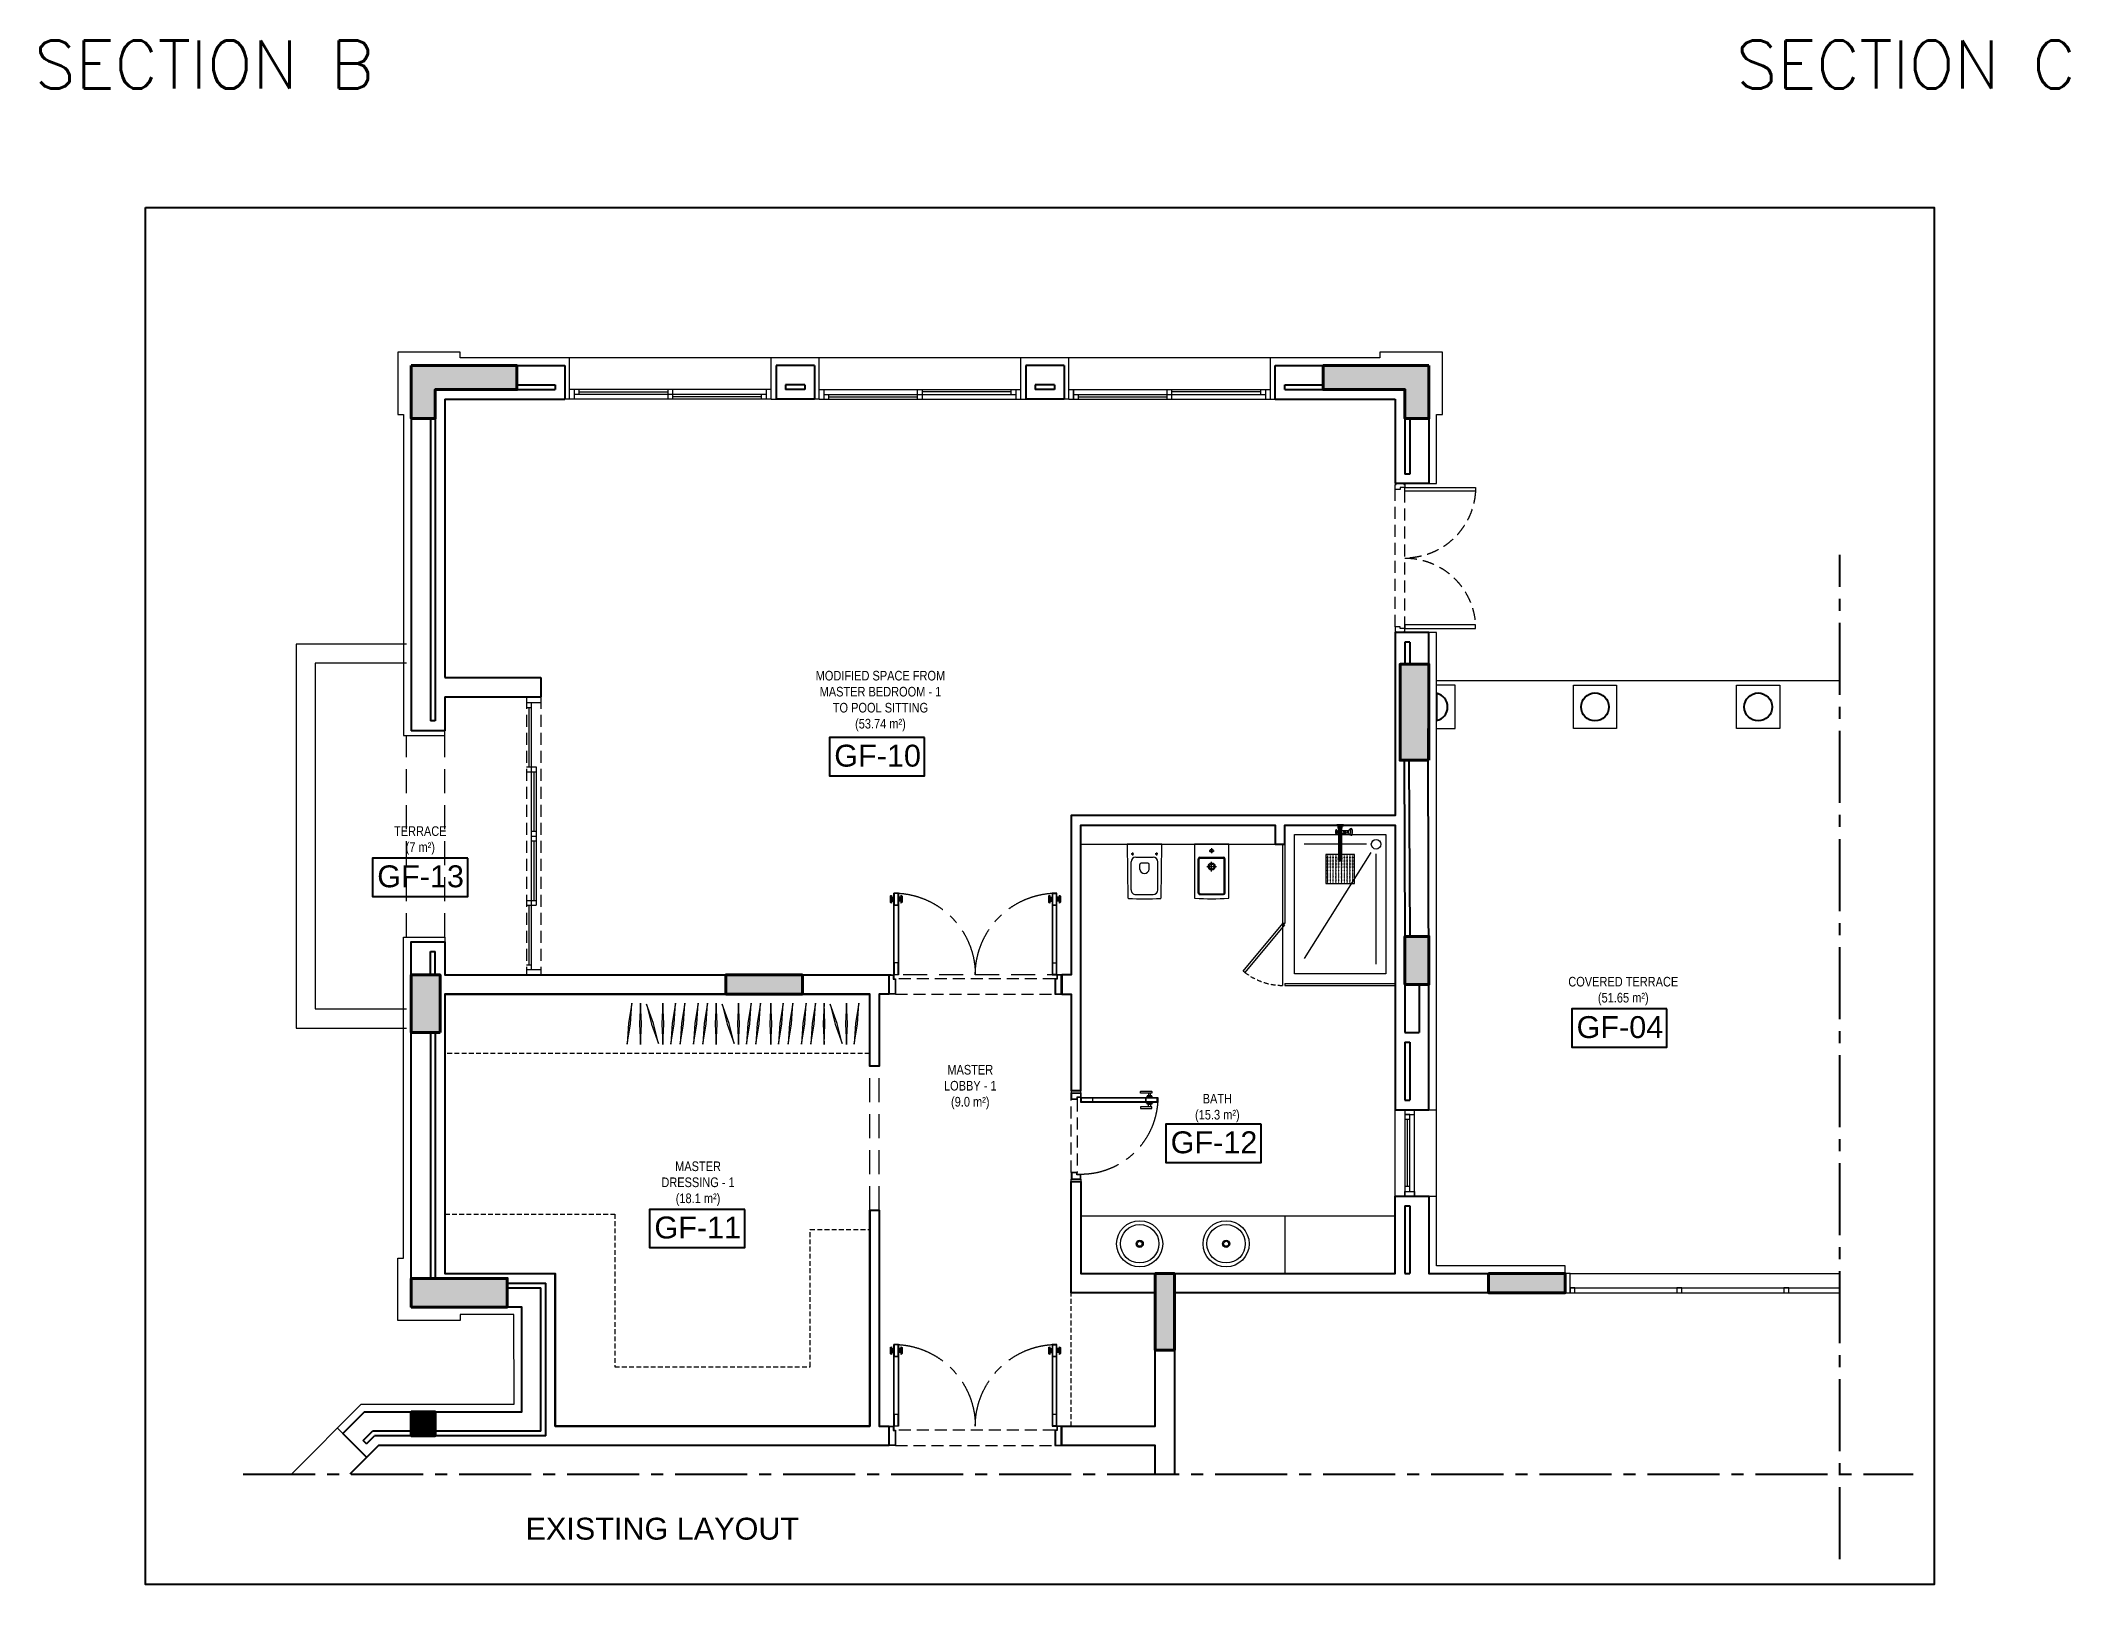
# Model space of a CAD drawing. Header units: inches. Extents: x -12478 to 399182, y -16583 to 525552.
# Drawn here: x 22676 to 43809, y 3 to 16078 of the extents above; entities that cross this region are included whole.
import ezdxf
from ezdxf.enums import TextEntityAlignment as Align

# ---------------------------------------------------------------- set-up
doc = ezdxf.new("R2010")
doc.units = ezdxf.units.IN
doc.header["$LTSCALE"] = 1000
doc.header["$MEASUREMENT"] = 0
for name, pattern in [('CENTER', [2, 1.25, -0.25, 0.25, -0.25]), ('HIDDEN', [0.375, 0.25, -0.125]), ('HIDDEN2', [0.1875, 0.125, -0.0625]), ('XREF-HOTEL GUEST RM_OPT-1$0$M-HIDDEN', [1.875, 1.25, -0.625]), ('XREF-HOTEL GUEST RM_OPT-1$0$M-PHANTOM', [12.5, 6.25, -1.25, 1.25, -1.25, 1.25, -1.25]), ('XREF-V2-GF_COLS$0$XREF-V-COLS-GF$0$CENTER2', [1.125, 0.75, -0.125, 0.125, -0.125])]:
    doc.linetypes.add(name, pattern=pattern)
for name, color, linetype in [('8', 8, 'Continuous'), ('A-ANNO-TXT3', 252, 'Continuous'), ('A-TEXT', 7, 'Continuous'), ('A-WALL', 7, 'Continuous'), ('room assignment', 252, 'Continuous')]:
    doc.layers.add(name, color=color, linetype=linetype)
for name, color, linetype, lineweight in [('A-DOOR', 134, 'Continuous', 18), ('A-FLOR-FIXT', 114, 'Continuous', 9), ('A-FLOR-HIDN', 252, 'HIDDEN', 0), ('A-FLOR-TILE', 8, 'Continuous', 9), ('A-GLAZ', 134, 'Continuous', 18), ('A-WALL-PRHT', 4, 'Continuous', 18), ('A-WALL-TILE', 8, 'Continuous', 9), ('Built-in', 253, 'HIDDEN', 0), ('CQ Furniture', 190, 'Continuous', 0), ('XREF-V2-GF_COLS$0$A-COLS', 5, 'Continuous', 40), ('XREF-V2-GF_COLS$0$A-COLS-PATT', 252, 'Continuous', 20)]:
    doc.layers.add(name, color=color, linetype=linetype, lineweight=lineweight)
doc.styles.add('ARIAL-REG', font='arial.ttf', dxfattribs={"height": 50})
doc.styles.add('ROMAND', font='sanss___.ttf')
doc.styles.add('ROMANS', font='romans', dxfattribs={"height": 0.2})

msp = doc.modelspace()

# ---------------------------------------------------------------- texts
at = {"layer": 'A-ANNO-TXT3', "char_height": 100, "width": 4671.351, "attachment_point": 5, "rotation": 0.00042, "style": 'ARIAL-REG'}
for s, insert in [('{\\fArial Narrow|b0|i0|c0|p34;MODIFIED SPACE FROM \\PMASTER BEDROOM - 1\\PTO POOL SITTING\\P(53.74 m²)}', (31424.5, 9200.1, 0)), ('{\\fArial Narrow|b0|i0|c0|p34;TERRACE\\P(7 m²)}', (26631.4, 7748, 0)), ('{\\fArial Narrow|b0|i0|c0|p34;COVERED TERRACE\\P(51.65 m²)}', (39162.1, 6180.5, 0)), ('{\\fArial Narrow|b0|i0|c0|p34;MASTER\\PLOBBY - 1\\P(9.0 m²)}', (32360.2, 5180.2, 0)), ('{\\fArial Narrow|b0|i0|c0|p34;BATH\\P(15.3 m²)}', (34933.9, 4962, 0)), ('{\\fArial Narrow|b0|i0|c0|p34;MASTER \\PDRESSING - 1\\P(18.1 m²)}', (29524.6, 4174.7, 0))]:
    msp.add_mtext(s, dxfattribs=dict(at, insert=insert))
at = {"layer": 'A-TEXT', "style": 'ROMANS'}
for s, p in [('SECTION B', (22611.9, 15578, 0)), ('SECTION C', (40337.9, 15578, 0))]:
    msp.add_text(s, height=500, dxfattribs=at).set_placement(p)
at = {"layer": 'room assignment', "style": 'ROMAND'}
for s, height, p in [('GF-10', 228.1, (31394.9, 8632.1, 0)), ('GF-13', 228.1, (26634.7, 7375.8, 0)), ('GF-04', 228.1, (39127.2, 5805.8, 0)), ('GF-12', 228.1, (34899, 4606, 0)), ('GF-11', 228.1, (29521.2, 3718.8, 0)), ('EXISTING LAYOUT', 228.096, (29152.7, 582.7, 0))]:
    msp.add_text(s, height=height, rotation=0.00042, dxfattribs=at).set_placement(p, align=Align.MIDDLE_CENTER)

# ---------------------------------------------------------------- blocks, each defined once
blk = doc.blocks.new('*U117')
for p, q in [((-873, 1028), (-873, 948)), ((-869, 1008), (-859, 1008)), ((-869, 1008), (-869, 968)), ((-869, 968), (-859, 968)), ((-859, 1008), (-859, 968)), ((-855, 1008), (-850, 1008)), ((-855, 1008), (-855, 968)), ((-855, 968), (-850, 968)), ((-800, 1050), (-850, 1050)), ((-850, 1050), (-800, 1050)), ((-850, 200), (-850, 1050)), ((-804, 1046), (-846, 1046)), ((-846, 204), (-846, 1046)), ((-804, 926), (-846, 926)), ((-804, 1046), (-804, 204)), ((-800, 1050), (-800, 200)), ((-795, 1008), (-800, 1008)), ((-795, 968), (-800, 968)), ((-795, 1008), (-795, 968)), ((-781, 1008), (-791, 1008)), ((-791, 1008), (-791, 968)), ((-781, 968), (-791, 968)), ((-781, 1008), (-781, 968)), ((-777, 1028), (-777, 948)), ((777, 1028), (777, 948)), ((781, 1008), (781, 968)), ((781, 1008), (791, 1008)), ((781, 968), (791, 968)), ((791, 1008), (791, 968)), ((795, 1008), (795, 968)), ((795, 1008), (800, 1008)), ((795, 968), (800, 968)), ((800, 1050), (800, 200)), ((850, 1050), (800, 1050)), ((800, 1050), (850, 1050)), ((804, 1046), (804, 204)), ((804, 1046), (846, 1046)), ((804, 926), (846, 926)), ((846, 204), (846, 1046)), ((850, 200), (850, 1050)), ((855, 1008), (850, 1008)), ((855, 968), (850, 968)), ((855, 1008), (855, 968)), ((869, 1008), (859, 1008)), ((859, 1008), (859, 968)), ((869, 968), (859, 968)), ((869, 1008), (869, 968)), ((873, 1028), (873, 948)), ((-800, 200), (-850, 200)), ((800, 200), (850, 200))]:
    blk.add_line(p, q)
at = {"color": 253, "linetype": 'HIDDEN2'}
for p, q in [((-830, 160), (830, 160)), ((830, 0), (-830, 0))]:
    blk.add_line(p, q, dxfattribs=at)
for points in [[(-888, 1020), (-888, 956)], [(-878, 1026), (-878, 949)], [(-772, 1026), (-772, 949)], [(-762, 1020), (-762, 956)], [(762, 1020), (762, 956)], [(772, 1026), (772, 949)], [(878, 1026), (878, 949)], [(888, 1020), (888, 956)]]:
    blk.add_lwpolyline(points)
for points in [[(-873, 1028), (-873, 948, -2.191511)], [(-777, 1028), (-777, 948, 2.191511)], [(777, 1028), (777, 948, -2.191511)], [(873, 1028), (873, 948, 2.191511)]]:
    blk.add_lwpolyline(points, format="xyb")
at = {"flags": 128}
for points in [[(-846, 926), (-804, 926), (-804, 1046), (-846, 1046)], [(846, 926), (804, 926), (804, 1046), (846, 1046)], [(-846, 204), (-804, 204), (-804, 324), (-846, 324)], [(846, 204), (804, 204), (804, 324), (846, 324)]]:
    blk.add_lwpolyline(points, close=True, dxfattribs=at)
for points in [[(-900, 200), (-850, 200), (-850, 160), (-830, 160), (-830, 0), (-900, 0)], [(-896, 196), (-854, 196), (-854, 156), (-834, 156), (-834, 4), (-896, 4)], [(900, 200), (850, 200), (850, 160), (830, 160), (830, 0), (900, 0)], [(896, 196), (854, 196), (854, 156), (834, 156), (834, 4), (896, 4)]]:
    blk.add_lwpolyline(points, close=True)
for centre, start, end in [((-861, 988), 106.2602, 129.7918), ((-861, 988), 230.2082, 253.7398), ((-789, 988), 50.2082, 73.7398), ((-789, 988), 286.2602, 309.7918), ((789, 988), 106.2602, 129.7918), ((789, 988), 230.2082, 253.7398), ((861, 988), 50.2082, 73.7398), ((861, 988), 286.2602, 309.7918)]:
    blk.add_arc(centre, 41.7, start, end)
at = {"linetype": 'CENTER', "ltscale": 0.4}
for centre, start, end in [((-853, 199), 0.0777, 86.4509), ((853, 199), 93.5491, 179.9223)]:
    blk.add_arc(centre, 853, start, end, dxfattribs=at)
blk = doc.blocks.new('DR - 1550')
at = {"color": 253, "linetype": 'HIDDEN2'}
for p, q in [((40, 100), (1510, 100)), ((60, 0), (1490, 0))]:
    blk.add_line(p, q, dxfattribs=at)
for points in [[(40, 100), (40, 835), (80, 835), (80, 100), (40, 100)], [(1510, 100), (1510, 835), (1470, 835), (1470, 100), (1510, 100)]]:
    blk.add_lwpolyline(points)
for points in [[(0, 90), (10, 90), (10, 100), (40, 100), (40, 50), (60, 50), (60, 0), (10, 0), (10, 10), (0, 10)], [(1550, 90), (1540, 90), (1540, 100), (1510, 100), (1510, 50), (1490, 50), (1490, 0), (1540, 0), (1540, 10), (1550, 10)]]:
    blk.add_lwpolyline(points, close=True)
at = {"linetype": 'HIDDEN2'}
for centre, start, end in [((38, 99), 0.0731, 86.5576), ((1512, 99), 93.4424, 179.9269)]:
    blk.add_arc(centre, 737, start, end, dxfattribs=at)
blk = doc.blocks.new('*U120')
for p, q in [((350, 1000), (350, 200)), ((400, 1000), (350, 1000)), ((350, 1000), (400, 1000)), ((354, 996), (354, 204)), ((354, 996), (396, 996)), ((354, 876), (396, 876)), ((396, 204), (396, 996)), ((400, 200), (400, 1000)), ((400, 1000), (400, 1000)), ((350, 200), (400, 200))]:
    blk.add_line(p, q)
at = {"color": 253, "linetype": 'HIDDEN2'}
for p, q in [((380, 160), (-380, 160)), ((-380, 100), (380, 100))]:
    blk.add_line(p, q, dxfattribs=at)
for points in [[(305, 936), (305, 824, -0.414214), (301, 820), (289, 820, -0.414214), (285, 824), (285, 936, -0.414214), (289, 940), (301, 940, -0.414214)], [(445, 936), (445, 824, 0.414214), (449, 820), (461, 820, 0.414214), (465, 824), (465, 936, 0.414214), (461, 940), (449, 940, 0.414214)]]:
    blk.add_lwpolyline(points, format="xyb", close=True)
for points in [[(331, 925), (305, 925), (305, 905), (331, 905)], [(337, 940), (332, 940), (332, 890), (337, 890)], [(350, 950), (350, 880), (340, 890), (340, 940)], [(400, 950), (400, 880), (410, 890), (410, 940)], [(413, 940), (418, 940), (418, 890), (413, 890)], [(419, 925), (445, 925), (445, 905), (419, 905)], [(-450, 200), (-400, 200), (-400, 160), (-380, 160), (-380, 100), (-450, 100)], [(-446, 196), (-404, 196), (-404, 156), (-384, 156), (-384, 104), (-446, 104)], [(450, 200), (400, 200), (400, 160), (380, 160), (380, 100), (450, 100)], [(446, 196), (404, 196), (404, 156), (384, 156), (384, 104), (446, 104)]]:
    blk.add_lwpolyline(points, close=True)
at = {"flags": 128}
for points in [[(396, 876), (354, 876), (354, 996), (396, 996)], [(396, 204), (354, 204), (354, 324), (396, 324)]]:
    blk.add_lwpolyline(points, close=True, dxfattribs=at)
at = {"linetype": 'CENTER', "ltscale": 0.4}
blk.add_arc((402, 199), 802, 93.7386, 179.9566, dxfattribs=at)
blk = doc.blocks.new('360x570 wc-flat-1')
for p, q in [((-144774, 73703), (-144744, 73703)), ((-144759, 73718), (-144759, 73688)), ((-144725, 73488), (-144725, 73668)), ((-144385, 73718), (-144675, 73718)), ((-144664, 73612), (-144664, 73544)), ((-144598, 73627), (-144649, 73627)), ((-144335, 73488), (-144335, 73668)), ((-144774, 73453), (-144744, 73453)), ((-144759, 73438), (-144759, 73468)), ((-144385, 73438), (-144675, 73438)), ((-144598, 73529), (-144649, 73529))]:
    blk.add_line(p, q)
at = {"flags": 128}
blk.add_lwpolyline([(-144862, 73402, 0.414214), (-144858, 73398), (-144857, 73398), (-144301, 73406), (-144300, 73406, 0.39943), (-144296, 73410, 0.026126), (-144296, 73747, 0.39943), (-144300, 73751), (-144301, 73751), (-144857, 73758), (-144858, 73758, 0.414214), (-144862, 73754)], format="xyb", close=True, dxfattribs=at)
for centre in [(-144759, 73703), (-144759, 73453)]:
    blk.add_circle(centre, 7.5)
for centre, radius, start, end in [((-144675, 73668), 50, 90, 180), ((-144649, 73612), 15, 90, 180), ((-144649, 73544), 15, 180, 270), ((-144604, 73578), 49.3, 276.0722, 83.9278), ((-144385, 73668), 50, 0, 90), ((-144675, 73488), 50, 180, 270), ((-144385, 73488), 50, 270, 0)]:
    blk.add_arc(centre, radius, start, end)
blk = doc.blocks.new('360x570 bidet-flat-1')
for p, q in [((-142282, 71838), (-142282, 72084)), ((-142272, 71841), (-142272, 72081)), ((-141909, 72101), (-142265, 72101)), ((-141912, 72091), (-142262, 72091)), ((-141902, 71841), (-141902, 72081)), ((-141892, 71838), (-141892, 72084)), ((-141909, 71821), (-142265, 71821)), ((-141912, 71831), (-142262, 71831))]:
    blk.add_line(p, q)
at = {"ltscale": 30}
for p, q in [((-142375, 71961), (-142323, 71961)), ((-142349, 71935), (-142349, 71987)), ((-142133, 71961), (-142233, 71961)), ((-142184, 71912), (-142184, 72012))]:
    blk.add_line(p, q, dxfattribs=at)
at = {"flags": 128}
blk.add_lwpolyline([(-142419, 71781), (-141861, 71781, 0.399035), (-141854, 71788, 0.026808), (-141854, 72135, 0.399035), (-141861, 72141), (-142419, 72141)], format="xyb", close=True, dxfattribs=at)
for centre, radius in [((-142349, 71961), 17.5), ((-142184, 71961), 37.5), ((-142184, 71961), 26)]:
    blk.add_circle(centre, radius)
for centre, radius, start, end in [((-142265, 72084), 17, 90, 180), ((-142262, 72081), 10, 90, 180), ((-141912, 72081), 10, 0, 90), ((-141909, 72084), 17, 0, 90), ((-142265, 71838), 17, 180, 270), ((-142262, 71841), 10, 180, 270), ((-141912, 71841), 10, 270, 0), ((-141909, 71838), 17, 270, 0)]:
    blk.add_arc(centre, radius, start, end)
blk = doc.blocks.new('*E60')
at = {"color": 0, "linetype": 'Continuous', "lineweight": 30, "extrusion": (0, 0, -1)}
for centre, major_axis, ratio, start_param, end_param in [((-3, 34), (0.048, -0.498), 0.095735, 1.580043, 3.141593), ((-3, 34), (-0.048, 0.498), 0.048068, 4.721659, 6.283185), ((-3, -34), (0.024, 0.499), 0.096154, 4.268175, 4.70774)]:
    blk.add_ellipse(centre, major_axis=major_axis, ratio=ratio, start_param=start_param, end_param=end_param, dxfattribs=at)
at = {"color": 0, "linetype": 'Continuous', "lineweight": 30}
blk.add_ellipse((-3, -34), major_axis=(0.048, 0.498), ratio=0.048068, start_param=1.575445, end_param=3.141593, dxfattribs=at)
blk = doc.blocks.new('XREF-HOTEL GUEST RM_OPT-1$0$HOLE')
at = {"extrusion": (0.001334, 0.001979, 0.999997)}
for radius, start, end in [(0.0025, 39.9885, 219.9885), (0.0025, 219.9885, 39.9885), (0.00213, 39.9885, 219.9885), (0.00213, 219.9885, 39.9885), (0.00113, 219.9885, 39.9885), (0.00113, 39.9885, 219.9885)]:
    blk.add_arc((0, 0), radius, start, end, dxfattribs=at)
blk = doc.blocks.new('XREF-HOTEL GUEST RM_OPT-1$0$SHO-RAIN-HEAD')
blk.add_lwpolyline([(-0.15, 0), (0.15, 0), (0.15, 0.3), (-0.15, 0.3)], close=True)
at = {"rotation": 89.99999999058507}
for p in [(-0.131, 0.285), (-0.131, 0.27), (-0.131, 0.255), (-0.131, 0.24), (-0.131, 0.225), (-0.131, 0.21), (-0.102, 0.285), (-0.102, 0.27), (-0.102, 0.255), (-0.102, 0.24), (-0.102, 0.225), (-0.102, 0.21), (-0.073, 0.285), (-0.073, 0.27), (-0.073, 0.255), (-0.073, 0.24), (-0.073, 0.225), (-0.073, 0.21), (-0.044, 0.285), (-0.044, 0.27), (-0.044, 0.255), (-0.044, 0.24), (-0.044, 0.225), (-0.044, 0.21), (-0.015, 0.285), (-0.015, 0.27), (-0.015, 0.255), (-0.015, 0.24), (-0.015, 0.225), (-0.015, 0.21), (0.015, 0.285), (0.015, 0.27), (0.015, 0.255), (0.015, 0.24), (0.015, 0.225), (0.015, 0.21), (0.044, 0.285), (0.044, 0.27), (0.044, 0.255), (0.044, 0.24), (0.044, 0.225), (0.044, 0.21), (0.073, 0.285), (0.073, 0.27), (0.073, 0.255), (0.073, 0.24), (0.073, 0.225), (0.073, 0.21), (0.102, 0.285), (0.102, 0.27), (0.102, 0.255), (0.102, 0.24), (0.102, 0.225), (0.102, 0.21), (0.131, 0.285), (0.131, 0.27), (0.131, 0.255), (0.131, 0.24), (0.131, 0.225), (0.131, 0.21), (-0.131, 0.195), (-0.131, 0.18), (-0.131, 0.165), (-0.102, 0.195), (-0.102, 0.18), (-0.102, 0.165), (-0.073, 0.195), (-0.073, 0.18), (-0.073, 0.165), (-0.044, 0.195), (-0.044, 0.18), (-0.044, 0.165), (-0.015, 0.195), (-0.015, 0.18), (-0.015, 0.165), (0.015, 0.195), (0.015, 0.18), (0.015, 0.165), (0.044, 0.195), (0.044, 0.18), (0.044, 0.165), (0.073, 0.195), (0.073, 0.18), (0.073, 0.165), (0.102, 0.195), (0.102, 0.18), (0.102, 0.165), (0.131, 0.195), (0.131, 0.18), (0.131, 0.165)]:
    blk.add_blockref('XREF-HOTEL GUEST RM_OPT-1$0$HOLE', p, dxfattribs=at)
for p in [(-0.131, 0.15), (-0.102, 0.15), (-0.073, 0.15), (-0.044, 0.15), (-0.015, 0.15), (0.015, 0.15), (0.044, 0.15), (0.073, 0.15), (0.102, 0.15), (0.131, 0.15)]:
    blk.add_blockref('XREF-HOTEL GUEST RM_OPT-1$0$HOLE', p)
at = {"xscale": -1, "rotation": 89.99999948823634}
for p in [(-0.131, 0.135), (-0.131, 0.12), (-0.131, 0.105), (-0.131, 0.09), (-0.131, 0.075), (-0.131, 0.06), (-0.131, 0.045), (-0.131, 0.03), (-0.131, 0.015), (-0.102, 0.135), (-0.102, 0.12), (-0.102, 0.105), (-0.102, 0.09), (-0.102, 0.075), (-0.102, 0.06), (-0.102, 0.045), (-0.102, 0.03), (-0.102, 0.015), (-0.073, 0.135), (-0.073, 0.12), (-0.073, 0.105), (-0.073, 0.09), (-0.073, 0.075), (-0.073, 0.06), (-0.073, 0.045), (-0.073, 0.03), (-0.073, 0.015), (-0.044, 0.135), (-0.044, 0.12), (-0.044, 0.105), (-0.044, 0.09), (-0.044, 0.075), (-0.044, 0.06), (-0.044, 0.045), (-0.044, 0.03), (-0.044, 0.015), (-0.015, 0.135), (-0.015, 0.12), (-0.015, 0.105), (-0.015, 0.09), (-0.015, 0.075), (-0.015, 0.06), (-0.015, 0.045), (-0.015, 0.03), (-0.015, 0.015), (0.015, 0.135), (0.015, 0.12), (0.015, 0.105), (0.015, 0.09), (0.015, 0.075), (0.015, 0.06), (0.015, 0.045), (0.015, 0.03), (0.015, 0.015), (0.044, 0.135), (0.044, 0.12), (0.044, 0.105), (0.044, 0.09), (0.044, 0.075), (0.044, 0.06), (0.044, 0.045), (0.044, 0.03), (0.044, 0.015), (0.073, 0.135), (0.073, 0.12), (0.073, 0.105), (0.073, 0.09), (0.073, 0.075), (0.073, 0.06), (0.073, 0.045), (0.073, 0.03), (0.073, 0.015), (0.102, 0.135), (0.102, 0.12), (0.102, 0.105), (0.102, 0.09), (0.102, 0.075), (0.102, 0.06), (0.102, 0.045), (0.102, 0.03), (0.102, 0.015), (0.131, 0.135), (0.131, 0.12), (0.131, 0.105), (0.131, 0.09), (0.131, 0.075), (0.131, 0.06), (0.131, 0.045), (0.131, 0.03), (0.131, 0.015)]:
    blk.add_blockref('XREF-HOTEL GUEST RM_OPT-1$0$HOLE', p, dxfattribs=at)
blk = doc.blocks.new('shower 2')
at = {"linetype": 'Continuous', "lineweight": 30, "extrusion": (-0.001334, -0.001979, 0.999997)}
for p, q in [((-353, 11, 0), (-35, 11, 0)), ((-35, 12, 0), (-30, 15, 0)), ((-35, 12, 0), (-35, 0, 0)), ((-35, 0, 0), (-35, -12, 0)), ((-30, 15, 0), (-30, 15, 0)), ((-29, 15, 0), (-30, 15, 0)), ((-30, 15, 0), (-30, 15, 0)), ((-30, 15, 0), (-30, 15, 0)), ((-29, 3, 0), (-30, 2, 0)), ((-30, 2, 0), (-30, 1, 0)), ((-30, 1, 0), (-30, 0, 0)), ((-30, 0, 0), (-30, -1, 0)), ((-28, 15, 0), (-29, 15, 0)), ((-29, 15, 0), (-29, 15, 0)), ((-28, 7, 0), (-29, 6, 0)), ((-29, 6, 0), (-29, 4, 0)), ((-29, 4, 0), (-29, 3, 0)), ((-27, 15, 0), (-28, 15, 0)), ((-28, 15, 0), (-28, 15, 0)), ((-27, 8, 0), (-28, 7, 0)), ((-26, 15, 0), (-27, 15, 0)), ((-26, 9, 0), (-27, 8, 0)), ((-25, 15, 0), (-26, 15, 0)), ((-26, 15, 0), (-26, 15, 0)), ((-25, 11, 0), (-26, 10, 0)), ((-26, 10, 0), (-26, 9, 0)), ((-24, 15, 0), (-25, 15, 0)), ((-24, 12, 0), (-25, 11, 0)), ((-23, 15, 0), (-24, 15, 0)), ((-23, 13, 0), (-24, 12, 0)), ((-22, 15, 0), (-23, 15, 0)), ((-22, 13, 0), (-23, 13, 0)), ((-21, 15, 0), (-22, 15, 0)), ((-21, 14, 0), (-22, 13, 0)), ((-20, 16, 0), (-21, 15, 0)), ((-20, 15, 0), (-21, 14, 0)), ((-19, 16, 0), (-20, 16, 0)), ((-19, 15, 0), (-20, 15, 0)), ((-19, 16, 0), (-18, 16, 0)), ((0, 34, 0), (-3, 34, 0)), ((-2, 34, 0), (-3, 34, 0)), ((-3, 33, 0), (-3, 34, 0)), ((-3, 34, 0), (-3, 34, 0)), ((-3, 34, 0), (-3, 34, 0)), ((-3, 34, 0), (-3, 34, 0)), ((-1, 34, 0), (-2, 34, 0)), ((-2, 34, 0), (-2, 34, 0)), ((-2, 34, 0), (-2, 34, 0)), ((0, 34, 0), (-1, 34, 0)), ((-1, 34, 0), (-1, 34, 0)), ((0, -34, 0), (0, 34, 0)), ((0, 34, 0), (0, 34, 0)), ((0, 34, 0), (0, 34, 0)), ((-35, -10, 0), (-353, -10, 0)), ((-30, -15, 0), (-35, -12, 0)), ((-30, -1, 0), (-30, -2, 0)), ((-30, -2, 0), (-29, -3, 0)), ((-29, -15, 0), (-30, -15, 0)), ((-30, -15, 0), (-30, -15, 0)), ((-30, -15, 0), (-30, -15, 0)), ((-29, -3, 0), (-29, -5, 0)), ((-29, -5, 0), (-28, -6, 0)), ((-28, -15, 0), (-29, -15, 0)), ((-29, -15, 0), (-29, -15, 0)), ((-29, -15, 0), (-29, -15, 0)), ((-28, -6, 0), (-28, -7, 0)), ((-28, -7, 0), (-27, -8, 0)), ((-27, -15, 0), (-28, -15, 0)), ((-27, -8, 0), (-26, -9, 0)), ((-26, -15, 0), (-27, -15, 0)), ((-26, -9, 0), (-26, -10, 0)), ((-26, -10, 0), (-25, -11, 0)), ((-25, -15, 0), (-26, -15, 0)), ((-26, -15, 0), (-26, -15, 0)), ((-25, -11, 0), (-24, -12, 0)), ((-24, -15, 0), (-25, -15, 0)), ((-24, -12, 0), (-23, -12, 0)), ((-23, -15, 0), (-24, -15, 0)), ((-23, -12, 0), (-22, -13, 0)), ((-22, -15, 0), (-23, -15, 0)), ((-22, -13, 0), (-21, -14, 0)), ((-21, -15, 0), (-22, -15, 0)), ((-21, -14, 0), (-20, -15, 0)), ((-20, -16, 0), (-21, -15, 0)), ((-20, -15, 0), (-19, -15, 0)), ((-19, -16, 0), (-20, -16, 0)), ((-18, -16, 0), (-19, -16, 0)), ((-3, -33, 0), (-3, -34, 0)), ((0, -34, 0), (-3, -34, 0)), ((-3, -34, 0), (-2, -34, 0)), ((-3, -34, 0), (-3, -34, 0)), ((-3, -34, 0), (-3, -34, 0)), ((-3, -34, 0), (-3, -34, 0)), ((-3, -34, 0), (-2, -34, 0)), ((-2, -34, 0), (-2, -34, 0)), ((-2, -34, 0), (-2, -34, 0)), ((-2, -34, 0), (-1, -34, 0)), ((-1, -34, 0), (-1, -34, 0)), ((-1, -34, 0), (0, -34, 0)), ((0, -34, 0), (0, -34, 0)), ((0, -34, 0), (0, -34, 0))]:
    blk.add_line(p, q, dxfattribs=at)
at = {"extrusion": (0.001334, 0.001979, -0.999997)}
for p, q in [((-35, 11, 0), (-248, 11, 0)), ((-30, 15, 0), (-35, 12, 0)), ((-35, 12, 0), (-35, 11, 0)), ((-26, 15, 0), (-30, 15, 0)), ((-23, 15, 0), (-26, 15, 0)), ((-20, 16, 0), (-23, 15, 0)), ((-18, 17, 0), (-20, 16, 0)), ((-15, 18, 0), (-18, 17, 0)), ((-13, 20, 0), (-15, 18, 0)), ((-11, 22, 0), (-13, 20, 0)), ((-10, 24, 0), (-11, 22, 0)), ((-7, 28, 0), (-10, 24, 0)), ((-4, 32, 0), (-7, 28, 0)), ((-3, 34, 0), (-4, 33, 0)), ((-4, 33, 0), (-4, 32, 0)), ((0, 34, 0), (-3, 34, 0)), ((-3, 34, 0), (-3, 34, 0)), ((0, -34, 0), (0, 34, 0)), ((-249, -10, 0), (-35, -10, 0)), ((-35, -10, 0), (-35, -12, 0)), ((-35, -12, 0), (-30, -15, 0)), ((-30, -15, 0), (-25, -15, 0)), ((-25, -15, 0), (-24, -15, 0)), ((-24, -15, 0), (-21, -15, 0)), ((-21, -15, 0), (-19, -16, 0)), ((-19, -16, 0), (-17, -17, 0)), ((-17, -17, 0), (-15, -18, 0)), ((-15, -18, 0), (-14, -19, 0)), ((-14, -19, 0), (-12, -20, 0)), ((-12, -20, 0), (-11, -22, 0)), ((-11, -22, 0), (-9, -25, 0)), ((-9, -25, 0), (-3, -33, 0)), ((-3, -33, 0), (-3, -34, 0)), ((-3, -34, 0), (-3, -34, 0)), ((-3, -34, 0), (-3, -34, 0)), ((-3, -34, 0), (-2, -34, 0)), ((-2, -34, 0), (0, -34, 0))]:
    blk.add_line(p, q, dxfattribs=at)
for p, q in [((-99, 37, 0), (-99, 41, 0)), ((-99, 41, 0), (-46, 41, 0)), ((-46, 37, 0), (-99, 37, 0)), ((-89, 41, 0), (-89, 43, 0)), ((-89, 43, 0), (-56, 43, 0)), ((-56, 41, 0), (-89, 41, 0)), ((-89, 41, 0), (-89, 37, 0)), ((-87, -60, 0), (-87, 20, 0)), ((-87, 20, 0), (-57, 20, 0)), ((-79, 27, 0), (-79, 23, 0)), ((-66, 23, 0), (-79, 23, 0)), ((-67, 23, 0), (-78, 23, 0)), ((-78, 23, 0), (-78, 20, 0)), ((-78, 20, 0), (-67, 20, 0)), ((-72, 41, 0), (-72, 37, 0)), ((-67, 20, 0), (-67, 23, 0)), ((-66, 27, 0), (-66, 23, 0)), ((-57, 20, 0), (-57, -60, 0)), ((-21, 9, 0), (-57, 9, 0)), ((-56, 43, 0), (-56, 41, 0)), ((-56, 41, 0), (-56, 37, 0)), ((-46, 41, 0), (-46, 37, 0)), ((-21, -9, 0), (-21, 9, 0)), ((-3, 23, 0), (-5, 23, 0)), ((-5, 23, 0), (-5, -22, 0)), ((0, 23, 0), (-3, 23, 0)), ((0, -22, 0), (0, 23, 0)), ((0, -20, 0), (0, 20, 0)), ((-84, -60, 0), (-87, -60, 0)), ((-84, -89, 0), (-84, -47, 0)), ((-61, -88, 0), (-61, -47, 0)), ((-57, -60, 0), (-61, -60, 0)), ((-21, -9, 0), (-57, -9, 0)), ((-5, -22, 0), (0, -22, 0))]:
    blk.add_line(p, q)
at = {"linetype": 'XREF-HOTEL GUEST RM_OPT-1$0$M-PHANTOM', "ltscale": 0.25}
blk.add_line((-92, 0, 0), (3, 0, 0), dxfattribs=at)
at = {"linetype": 'Continuous', "lineweight": 0, "extrusion": (-0.001334, -0.001979, 0.999997)}
for p, q in [((-18, 16, 0), (-30, 11, 0)), ((-30, 15, 0), (-30, 11, 0)), ((-30, 11, 0), (-30, 1, 0)), ((-18, 17, 0), (-19, 16, 0)), ((-19, 15, 0), (-18, 16, 0)), ((-16, 17, 0), (-18, 17, 0)), ((-18, 16, 0), (-17, 16, 0)), ((-17, 16, 0), (-16, 17, 0)), ((-16, 17, 0), (-15, 18, 0)), ((-15, 18, 0), (-16, 17, 0)), ((-15, 18, 0), (-14, 19, 0)), ((-14, 19, 0), (-15, 18, 0)), ((-15, 18, 0), (-15, 18, 0)), ((-13, 20, 0), (-14, 19, 0)), ((-14, 19, 0), (-13, 19, 0)), ((-12, 21, 0), (-13, 20, 0)), ((-13, 19, 0), (-12, 20, 0)), ((-12, 21, 0), (-11, 22, 0)), ((-11, 22, 0), (-12, 21, 0)), ((-12, 20, 0), (-12, 21, 0)), ((-10, 24, 0), (-11, 23, 0)), ((-11, 22, 0), (-10, 23, 0)), ((-11, 23, 0), (-11, 22, 0)), ((-11, 22, 0), (-11, 22, 0)), ((-10, 24, 0), (-9, 25, 0)), ((-9, 25, 0), (-10, 24, 0)), ((-10, 23, 0), (-10, 24, 0)), ((-9, 25, 0), (-8, 26, 0)), ((-8, 26, 0), (-9, 25, 0)), ((-7, 28, 0), (-8, 27, 0)), ((-8, 26, 0), (-7, 27, 0)), ((-8, 27, 0), (-8, 26, 0)), ((-8, 26, 0), (-8, 26, 0)), ((-7, 28, 0), (-6, 29, 0)), ((-6, 29, 0), (-7, 28, 0)), ((-7, 27, 0), (-7, 28, 0)), ((-5, 31, 0), (-6, 30, 0)), ((-6, 29, 0), (-6, 30, 0)), ((-6, 30, 0), (-5, 30, 0)), ((-6, 30, 0), (-6, 29, 0)), ((-5, 31, 0), (-4, 32, 0)), ((-4, 32, 0), (-5, 31, 0)), ((-5, 30, 0), (-5, 31, 0)), ((-4, 33, 0), (-3, 34, 0)), ((-4, 32, 0), (-4, 33, 0)), ((-3, 33, 0), (-4, 32, 0)), ((-3, 34, 0), (-3, 34, 0)), ((-3, 34, 0), (-3, -34, 0)), ((-30, -11, 0), (-30, -1, 0)), ((-30, -15, 0), (-30, -11, 0)), ((-30, -11, 0), (-18, -16, 0)), ((-18, -16, 0), (-19, -15, 0)), ((-19, -16, 0), (-18, -17, 0)), ((-17, -16, 0), (-18, -16, 0)), ((-18, -17, 0), (-17, -17, 0)), ((-16, -17, 0), (-17, -16, 0)), ((-17, -17, 0), (-15, -18, 0)), ((-15, -17, 0), (-16, -17, 0)), ((-15, -18, 0), (-15, -17, 0)), ((-14, -19, 0), (-15, -18, 0)), ((-15, -18, 0), (-14, -19, 0)), ((-13, -19, 0), (-14, -19, 0)), ((-14, -19, 0), (-13, -20, 0)), ((-12, -20, 0), (-13, -19, 0)), ((-13, -20, 0), (-12, -21, 0)), ((-12, -21, 0), (-12, -20, 0)), ((-11, -22, 0), (-12, -21, 0)), ((-12, -21, 0), (-11, -22, 0)), ((-10, -23, 0), (-11, -22, 0)), ((-11, -22, 0), (-11, -22, 0)), ((-11, -22, 0), (-11, -23, 0)), ((-11, -23, 0), (-10, -24, 0)), ((-10, -24, 0), (-10, -23, 0)), ((-9, -25, 0), (-10, -24, 0)), ((-10, -24, 0), (-9, -25, 0)), ((-8, -26, 0), (-9, -25, 0)), ((-9, -25, 0), (-8, -26, 0)), ((-7, -27, 0), (-8, -26, 0)), ((-8, -26, 0), (-8, -26, 0)), ((-8, -26, 0), (-8, -27, 0)), ((-8, -27, 0), (-7, -28, 0)), ((-7, -28, 0), (-7, -27, 0)), ((-6, -29, 0), (-7, -28, 0)), ((-7, -28, 0), (-6, -29, 0)), ((-6, -30, 0), (-6, -29, 0)), ((-6, -29, 0), (-6, -30, 0)), ((-5, -30, 0), (-6, -30, 0)), ((-6, -30, 0), (-5, -31, 0)), ((-5, -31, 0), (-5, -30, 0)), ((-4, -32, 0), (-5, -31, 0)), ((-5, -31, 0), (-4, -32, 0)), ((-4, -33, 0), (-4, -32, 0)), ((-4, -32, 0), (-3, -33, 0)), ((-3, -34, 0), (-4, -33, 0)), ((-3, -34, 0), (-3, -34, 0))]:
    blk.add_line(p, q, dxfattribs=at)
at = {"linetype": 'XREF-HOTEL GUEST RM_OPT-1$0$M-HIDDEN', "ltscale": 0.5}
for radius in [6.11, 5.13]:
    blk.add_circle((-72, -47, 0), radius, dxfattribs=at)
at = {"linetype": 'Continuous', "lineweight": 30, "extrusion": (-0.001334, -0.001979, 0.999997)}
for centre, radius, start, end in [((-353, 0), 16, 41, 318.9714), ((-353, 0), 11.7, 64.2904, 295.6811), ((-353, 0), 10.5, 89.9857, 269.9857), ((1, -34), 4.16, 175.9021, 181.4831)]:
    blk.add_arc(centre, radius, start, end, dxfattribs=at)
for centre, radius, start, end in [((-98, 10, 0), 26.7, 51.5252, 92.5925), ((-86, 25, 0), 6.96, 15.1941, 51.3964), ((-59, 25, 0), 6.96, 128.5915, 164.7938), ((-47, 10, 0), 26.7, 87.3953, 128.4626), ((-21, 25, 0), 16, 269.4119, 352.1585), ((-72, -122, 0), 35.2, 6.7256, 173.2622), ((-73, -47, 0), 11.6, 359.9939, 179.9939), ((-72, -109, 0), 35.2, 71.1377, 109.6435), ((-22, -26, 0), 17.1, 10.8821, 87.5231)]:
    blk.add_arc(centre, radius, start, end)
at = {"linetype": 'XREF-HOTEL GUEST RM_OPT-1$0$M-HIDDEN', "ltscale": 0.5}
for centre, radius, start, end in [((-73, -47, 0), 11.6, 179.9939, 359.9939), ((-72, -113, 0), 35.2, 71.1377, 109.6435), ((-72, -116, 0), 35.2, 71.1377, 109.6435), ((-72, -119, 0), 35.2, 71.1377, 109.6435), ((-72, -121, 0), 35.2, 71.1377, 109.6435)]:
    blk.add_arc(centre, radius, start, end, dxfattribs=at)
blk.add_ellipse((-72, -118, 0), major_axis=(-35, 0), ratio=0.308649, start_param=-1.570796, end_param=4.712389)
at = {"xscale": 1000, "yscale": 1000, "zscale": 1000, "rotation": 89.99717731048788}
blk.add_blockref('XREF-HOTEL GUEST RM_OPT-1$0$SHO-RAIN-HEAD', (-308, 0, 0), dxfattribs=at)
at = {"extrusion": (0.001334, 0.001979, -0.999997), "xscale": -1, "zscale": -1, "rotation": 0.01425796790616829}
blk.add_blockref('*E60', (0, 0), dxfattribs=at)

# ---------------------------------------------------------------- hatches: boundary and pattern name
at = {"layer": 'XREF-V2-GF_COLS$0$A-COLS-PATT'}
for points in [[(26537.5, 12694.5), (27637.5, 12694.5), (27637.5, 12444.5), (26787.5, 12444.5), (26787.5, 12144.5), (26537.5, 12144.5)], [(37137.5, 12694.6), (36037.5, 12694.6), (36037.5, 12444.6), (36887.5, 12444.6), (36887.5, 12144.6), (37137.5, 12144.6)], [(37137.5, 8584.6), (36837.5, 8584.6), (36837.5, 9584.6), (37137.5, 9584.6)], [(36887.5, 6249.6), (37137.5, 6249.6), (37137.5, 6749.6), (36887.5, 6749.6)], [(26837.5, 5749.5), (26537.5, 5749.5), (26537.5, 6349.5), (26837.5, 6349.5)], [(30612.5, 6349.5), (30612.5, 6149.5), (29812.5, 6149.5), (29812.5, 6349.5)], [(26537.5, 2889.5), (26537.5, 3189.5), (27537.5, 3189.5), (27537.5, 2889.5)], [(34287.5, 2440), (34487.5, 2440), (34487.5, 3239.5), (34287.5, 3239.5)], [(37757.5, 3239.6), (37757.5, 3039.6), (38557.5, 3039.6), (38557.5, 3239.6)], [(26787.6, 1799.5), (26537.6, 1799.5), (26537.6, 1549.9), (26787.6, 1549.9)]]:
    msp.add_hatch(color=256, dxfattribs=at).paths.add_polyline_path(points)

# ---------------------------------------------------------------- linework, layer by layer
at = {"layer": '8', "color": 1}
msp.add_lwpolyline([(23770.7, 14341.6), (42401.4, 14341.6), (42401.4, 2.5), (23770.7, 2.5)], close=True, dxfattribs=at)
at = {"layer": 'A-DOOR', "linetype": 'HIDDEN2'}
for p, q in [((27737.5, 9244.5, 0), (27737.5, 6349.5, 0)), ((27887.5, 9244.5, 0), (27887.5, 6349.5, 0))]:
    msp.add_line(p, q, dxfattribs=at)
at = {"layer": 'A-DOOR'}
for p, q in [((27737.5, 9184.5, 0), (27887.5, 9184.5, 0)), ((27737.5, 9134.5, 0), (27787.5, 9134.5, 0)), ((27762.5, 9134.5, 0), (27762.5, 8514.5, 0)), ((27787.5, 9184.5, 0), (27787.5, 6404.5, 0)), ((27737.5, 8514.5, 0), (27837.5, 8514.5, 0)), ((27737.5, 8464.5, 0), (27837.5, 8464.5, 0)), ((27812.5, 8464.5, 0), (27812.5, 7844.5, 0)), ((27837.5, 8514.5, 0), (27837.5, 7074.5, 0)), ((27787.5, 7844.5, 0), (27837.5, 7844.5, 0)), ((27787.5, 7794.5, 0), (27837.5, 7794.5, 0)), ((27787.5, 7744.5, 0), (27837.5, 7744.5, 0)), ((27812.5, 7744.5, 0), (27812.5, 7124.5, 0)), ((27737.5, 7124.5, 0), (27837.5, 7124.5, 0)), ((27737.5, 7074.5, 0), (27837.5, 7074.5, 0)), ((27762.5, 7074.5, 0), (27762.5, 6454.5, 0)), ((27737.5, 6454.5, 0), (27787.5, 6454.5, 0)), ((27737.5, 6404.5, 0), (27887.5, 6404.5, 0)), ((36937.6, 4844.6, 0), (36887.6, 4844.6, 0)), ((36912.6, 4844.6, 0), (36912.6, 4144.6, 0)), ((36937.6, 4144.6, 0), (36887.6, 4144.6, 0))]:
    msp.add_line(p, q, dxfattribs=at)
at = {"layer": 'A-DOOR', "elevation": 0}
for points in [[(33412.5, 5122), (33512.5, 5122), (33512.5, 5147), (33412.5, 5147)], [(36987.5, 4944.6), (36887.5, 4944.6), (36887.5, 4044.6), (36987.6, 4044.6)], [(36987.5, 4944.6), (36887.5, 4944.6), (36887.5, 4894.6), (36987.5, 4894.6)], [(36937.6, 4894.6), (36887.6, 4894.6), (36887.5, 4094.6), (36937.6, 4094.6)], [(33412.5, 4222), (33512.5, 4222), (33512.5, 4197), (33412.5, 4197)], [(36987.6, 4044.6), (36887.5, 4044.6), (36887.5, 4094.6), (36987.6, 4094.6)]]:
    msp.add_lwpolyline(points, close=True, dxfattribs=at)
at = {"layer": 'A-FLOR-FIXT', "lineweight": 0}
for p, q in [((33512.5, 7712, 0), (35537.5, 7712, 0)), ((35637.5, 6259.6, 0), (36787.5, 6259.6, 0)), ((35637.5, 6259.6, 0), (35637.5, 6239.6, 0)), ((35637.5, 6239.6, 0), (36787.5, 6239.6, 0)), ((33512.5, 3839.5, 0), (35637.5, 3839.6, 0)), ((35637.5, 3839.6, 0), (35637.5, 3239.6)), ((35637.5, 3839.6, 0), (36787.5, 3839.6, 0))]:
    msp.add_line(p, q, dxfattribs=at)
at = {"layer": 'A-FLOR-FIXT', "lineweight": 0, "elevation": 0}
msp.add_lwpolyline([(35637.5, 7709.6), (35637.5, 6884.2), (35617.5, 6884.2), (35617.5, 7709.6)], close=True, dxfattribs=at)
msp.add_lwpolyline([(35632.9, 6871.5), (35218.9, 6375.8), (35203.6, 6388.7), (35617.5, 6884.2), (35632.9, 6871.5)], dxfattribs=at)
at = {"layer": 'A-FLOR-FIXT', "lineweight": 0}
for centre, radius in [((34125, 3549.5, 0), 240), ((34125, 3549.5, 0), 200), ((35025, 3549.5, 0), 240), ((35025, 3549.5, 0), 200), ((34125, 3549.5, 0), 37.5), ((34125, 3549.5, 0), 26), ((35025, 3549.5, 0), 37.5), ((35025, 3549.5, 0), 26)]:
    msp.add_circle(centre, radius, dxfattribs=at)
at = {"layer": 'A-FLOR-FIXT', "color": 8, "linetype": 'HIDDEN', "lineweight": 0, "ltscale": 0.2}
msp.add_arc((35617.5, 6891.4, 0), 651.8, 232.29783, 270.0037, dxfattribs=at)
at = {"layer": 'A-FLOR-HIDN', "color": 1, "linetype": 'HIDDEN'}
for p, q in [((26487.5, 6742, 0), (26487.5, 8842, 0)), ((26887.5, 6742, 0), (26887.5, 8842, 0)), ((31312.5, 3899.5, 0), (31312.5, 5399.5, 0)), ((31412.5, 3899.5, 0), (31412.5, 5399.5, 0))]:
    msp.add_line(p, q, dxfattribs=at)
at = {"layer": 'A-FLOR-HIDN', "color": 1, "linetype": 'HIDDEN', "elevation": 0}
msp.add_lwpolyline([(36787.5, 8009.6), (33412.5, 8009.5), (33412.5, 6349.5), (26887.5, 6349.5)], dxfattribs=at)
at = {"layer": 'A-FLOR-TILE'}
for p, q in [((36487.5, 7709.6, 0), (35837.5, 7709.6, 0)), ((36534.2, 7624.9, 0), (35837.5, 6518.4, 0)), ((36587.5, 6459.6, 0), (36587.5, 7609.6, 0)), ((35617.5, 6239.6, 0), (35617.5, 6884.2, 0))]:
    msp.add_line(p, q, dxfattribs=at)
at = {"layer": 'A-FLOR-TILE', "elevation": 0}
msp.add_lwpolyline([(35737.5, 7809.6), (36687.5, 7809.6), (36687.5, 6359.6), (35737.5, 6359.6)], close=True, dxfattribs=at)
at = {"layer": 'A-FLOR-TILE'}
msp.add_circle((36587.5, 7709.6, 0), 50, dxfattribs=at)
at = {"layer": 'A-GLAZ'}
for p, q in [((30287.3, 12444.5, 0), (28187.3, 12444.5, 0)), ((30287.3, 12444.5, 0), (28187.3, 12444.5, 0)), ((30287.3, 12344.5, 0), (28187.3, 12344.5, 0)), ((30287.3, 12344.5, 0), (28187.3, 12344.5, 0)), ((28237.3, 12344.5, 0), (28237.3, 12444.5, 0)), ((28237.3, 12344.5, 0), (28237.3, 12444.5, 0)), ((30237.3, 12394.5, 0), (28237.3, 12394.5, 0)), ((30237.3, 12394.5, 0), (28237.3, 12394.5, 0)), ((28287.3, 12394.5, 0), (28287.3, 12444.5, 0)), ((28287.3, 12394.5, 0), (28287.3, 12444.5, 0)), ((28287.3, 12419.5, 0), (29213.2, 12419.5, 0)), ((28287.3, 12419.5, 0), (29213.2, 12419.5, 0)), ((29213.2, 12344.5, 0), (29213.2, 12444.5, 0)), ((29213.2, 12344.5, 0), (29213.2, 12444.5, 0)), ((29263.2, 12344.5, 0), (29263.2, 12444.5, 0)), ((29263.2, 12344.5, 0), (29263.2, 12444.5, 0)), ((30187.3, 12369.5, 0), (29263.2, 12369.5, 0)), ((30187.3, 12369.5, 0), (29263.2, 12369.5, 0)), ((30187.3, 12344.5, 0), (30187.3, 12394.5, 0)), ((30187.3, 12344.5, 0), (30187.3, 12394.5, 0)), ((30237.3, 12344.5, 0), (30237.3, 12444.5, 0)), ((30237.3, 12344.5, 0), (30237.3, 12444.5, 0)), ((30787.2, 12444.5, 0), (32887.2, 12444.5, 0)), ((30787.2, 12344.5, 0), (32887.2, 12344.5, 0)), ((30787.3, 12444.5, 0), (32887.3, 12444.5, 0)), ((30787.3, 12344.5, 0), (32887.3, 12344.5, 0)), ((30837.2, 12344.5, 0), (30837.2, 12444.5, 0)), ((30837.2, 12394.5, 0), (32837.2, 12394.5, 0)), ((30837.3, 12344.5, 0), (30837.3, 12444.5, 0)), ((30837.3, 12394.5, 0), (32837.3, 12394.5, 0)), ((30887.2, 12344.5, 0), (30887.2, 12394.5, 0)), ((30887.2, 12369.5, 0), (31811.3, 12369.5, 0)), ((30887.3, 12344.5, 0), (30887.3, 12394.5, 0)), ((30887.3, 12369.5, 0), (31811.3, 12369.5, 0)), ((31811.3, 12344.5, 0), (31811.3, 12444.5, 0)), ((31811.3, 12344.5, 0), (31811.3, 12444.5, 0)), ((31861.3, 12344.5, 0), (31861.3, 12444.5, 0)), ((31861.3, 12344.5, 0), (31861.3, 12444.5, 0)), ((32787.2, 12419.5, 0), (31861.3, 12419.5, 0)), ((32787.3, 12419.5, 0), (31861.3, 12419.5, 0)), ((32787.2, 12394.5, 0), (32787.2, 12444.5, 0)), ((32787.3, 12394.5, 0), (32787.3, 12444.5, 0)), ((32837.2, 12344.5, 0), (32837.2, 12444.5, 0)), ((32837.3, 12344.5, 0), (32837.3, 12444.5, 0)), ((33387.2, 12444.5, 0), (35487.2, 12444.5, 0)), ((33387.2, 12344.5, 0), (35487.2, 12344.5, 0)), ((33387.3, 12444.5, 0), (35487.3, 12444.5, 0)), ((33387.3, 12344.5, 0), (35487.3, 12344.5, 0)), ((33437.2, 12344.5, 0), (33437.2, 12444.5, 0)), ((33437.2, 12394.5, 0), (35437.2, 12394.5, 0)), ((33437.3, 12344.5, 0), (33437.3, 12444.5, 0)), ((33437.3, 12394.5, 0), (35437.3, 12394.5, 0)), ((33487.2, 12344.5, 0), (33487.2, 12394.5, 0)), ((33487.2, 12369.5, 0), (34411.3, 12369.5, 0)), ((33487.3, 12344.5, 0), (33487.3, 12394.5, 0)), ((33487.3, 12369.5, 0), (34411.3, 12369.5, 0)), ((34411.3, 12344.5, 0), (34411.3, 12444.5, 0)), ((34411.3, 12344.5, 0), (34411.3, 12444.5, 0)), ((34461.3, 12344.5, 0), (34461.3, 12444.5, 0)), ((34461.3, 12344.5, 0), (34461.3, 12444.5, 0)), ((35387.2, 12419.5, 0), (34461.3, 12419.5, 0)), ((35387.3, 12419.5, 0), (34461.3, 12419.5, 0)), ((35387.2, 12394.5, 0), (35387.2, 12444.5, 0)), ((35387.3, 12394.5, 0), (35387.3, 12444.5, 0)), ((35437.2, 12344.5, 0), (35437.2, 12444.5, 0)), ((35437.3, 12344.5, 0), (35437.3, 12444.5, 0)), ((38607.5, 3239.6, 0), (41417.5, 3239.6, 0)), ((38607.5, 3089.6, 0), (41417.5, 3089.6, 0)), ((38607.5, 3039.6, 0), (41417.5, 3039.6, 0))]:
    msp.add_line(p, q, dxfattribs=at)
at = {"layer": 'A-GLAZ', "elevation": 0}
for points in [[(38557.5, 3039.6), (38607.5, 3039.6), (38607.5, 3239.6), (38557.5, 3239.6)], [(38607.5, 3039.6), (38657.5, 3039.6), (38657.5, 3089.6), (38607.5, 3089.6)], [(39721.5, 3039.6), (39771.5, 3039.6), (39771.5, 3089.6), (39721.5, 3089.6)], [(40835.5, 3039.6), (40885.5, 3039.6), (40885.5, 3089.6), (40835.5, 3089.6)]]:
    msp.add_lwpolyline(points, close=True, dxfattribs=at)
at = {"layer": 'A-WALL'}
for p, q in [((27637.5, 12694.5, 0), (28137.3, 12694.5, 0)), ((28137.3, 12694.5, 0), (28137.3, 12344.5, 0)), ((30337.3, 12694.5, 0), (30337.3, 12344.5, 0)), ((30737.3, 12694.5, 0), (30337.3, 12694.5, 0)), ((30737.3, 12694.5, 0), (30737.3, 12344.5, 0)), ((32937.3, 12694.5, 0), (32937.3, 12344.5, 0)), ((33337.3, 12694.5, 0), (32937.3, 12694.5, 0)), ((33337.3, 12694.5, 0), (33337.3, 12344.5, 0)), ((35537.3, 12694.5, 0), (36037.5, 12694.6, 0)), ((35537.3, 12344.5, 0), (35537.3, 12694.5, 0)), ((26887.5, 12344.5, 0), (26887.5, 9444.5, 0)), ((26887.5, 12344.5, 0), (28137.3, 12344.5, 0)), ((30737.3, 12344.5, 0), (30337.3, 12344.5, 0)), ((33337.3, 12344.5, 0), (32937.3, 12344.5, 0)), ((35537.3, 12344.5, 0), (36787.5, 12344.6, 0)), ((36787.5, 12344.6, 0), (36787.5, 11464.6, 0)), ((26537.5, 12144.5, 0), (26537.6, 8892, 0)), ((37137.5, 12144.6, 0), (37137.5, 11464.6, 0)), ((37137.5, 11464.6, 0), (36787.5, 11464.6, 0)), ((26887.5, 9444.5, 0), (27887.5, 9444.5, 0)), ((27887.5, 9444.5, 0), (27887.5, 9244.5, 0)), ((26887.5, 9244.5, 0), (26887.5, 8892, 0)), ((26887.5, 9244.5, 0), (27887.5, 9244.5, 0)), ((37217.5, 9284.6, 0), (37217.5, 8994.6, 0)), ((26887.5, 8892, 0), (26537.5, 8892, 0)), ((26887.5, 6149.5, 0), (29812.5, 6150, 0)), ((26887.5, 6149.5, 0), (26887.5, 3239.5, 0)), ((30612.5, 6149.5, 0), (31312.5, 6149.5, 0)), ((36887.5, 6249.6, 0), (36887.5, 5749.6, 0)), ((37037.5, 6249.6, 0), (37037.5, 5749.6, 0)), ((36887.5, 5749.6, 0), (37037.5, 5749.6, 0)), ((31312.5, 3899.5, 0), (31312.6, 1649.5, 0)), ((26887.5, 3239.5, 0), (28037.5, 3239.5, 0)), ((28037.6, 1649.5, 0), (28037.5, 3239.5, 0)), ((28037.5, 3239.5, 0), (28037.5, 3239.5, 0)), ((31312.6, 1649.5, 0), (28037.6, 1649.5, 0))]:
    msp.add_line(p, q, dxfattribs=at)
at = {"layer": 'A-WALL', "color": 1}
for p, q in [((27637.5, 12494.5, 0), (28037.3, 12494.5, 0)), ((28037.3, 12494.5, 0), (28037.3, 12444.5, 0)), ((30437.3, 12494.5, 0), (30437.3, 12444.5, 0)), ((30637.3, 12494.5, 0), (30437.3, 12494.5, 0)), ((30637.3, 12494.5, 0), (30637.3, 12444.5, 0)), ((33037.3, 12494.5, 0), (33037.3, 12444.5, 0)), ((33237.3, 12494.5, 0), (33037.3, 12494.5, 0)), ((33237.3, 12494.5, 0), (33237.3, 12444.5, 0)), ((35637.3, 12494.6, 0), (36037.5, 12494.6, 0)), ((35637.3, 12444.6, 0), (35637.3, 12494.6, 0)), ((27637.5, 12444.5, 0), (28037.3, 12444.5, 0)), ((30637.3, 12444.5, 0), (30437.3, 12444.5, 0)), ((33237.3, 12444.5, 0), (33037.3, 12444.5, 0)), ((35637.3, 12444.6, 0), (36037.5, 12444.6, 0)), ((26737.5, 12144.5, 0), (26737.5, 8994.5, 0)), ((26787.5, 12144.5, 0), (26787.5, 8994.5, 0)), ((36887.5, 12144.6, 0), (36887.5, 11564.6, 0)), ((36937.5, 12144.6, 0), (36937.5, 11564.6, 0)), ((36937.5, 11564.6, 0), (36887.5, 11564.6, 0)), ((36887.5, 9814.6, 0), (36887.5, 9584.6, 0)), ((36937.5, 9814.6, 0), (36887.5, 9814.6, 0)), ((36937.5, 9814.6, 0), (36937.5, 9584.6, 0)), ((26787.5, 8994.5, 0), (26737.5, 8994.5, 0)), ((36879.2, 8586, 0), (36887.5, 6749.6, 0)), ((36929.2, 8586, 0), (36937.5, 6749.6, 0)), ((26737.5, 6349.5, 0), (26737.5, 6592, 0)), ((26737.5, 6592, 0), (26787.5, 6592, 0)), ((26787.5, 6349.5, 0), (26787.5, 6592, 0)), ((26737.5, 5749.5, 0), (26737.5, 3189.5, 0)), ((26787.5, 5749.5, 0), (26787.5, 3189.5, 0)), ((36887.5, 5649.6, 0), (36887.5, 5044.6, 0)), ((36887.5, 5649.6, 0), (36937.5, 5649.6, 0)), ((36937.5, 5649.6, 0), (36937.5, 5044.6, 0)), ((36887.5, 5044.6, 0), (36937.5, 5044.6, 0)), ((36887.5, 3944.6, 0), (36887.5, 3239.6, 0)), ((36887.5, 3944.6, 0), (36937.5, 3944.6, 0)), ((36937.5, 3944.6, 0), (36937.5, 3239.6, 0)), ((36887.5, 3239.6, 0), (36937.5, 3239.6, 0)), ((27537.5, 3139.5, 0), (27937.5, 3139.5, 0)), ((27537.5, 3089.5, 0), (27887.5, 3089.5, 0)), ((27887.6, 1599.5, 0), (27887.5, 3089.5, 0)), ((27937.6, 1549.5, 0), (27937.5, 3139.5, 0)), ((26036.4, 1502.7, 0), (26133.2, 1599.5, 0)), ((26071.8, 1467.3, 0), (26036.4, 1502.7, 0)), ((26071.8, 1467.3, 0), (26153.9, 1549.5, 0)), ((26537.6, 1599.5, 0), (26133.2, 1599.5, 0)), ((26537.6, 1549.5, 0), (26153.9, 1549.5, 0)), ((27887.6, 1599.5, 0), (26787.6, 1599.5, 0)), ((27937.6, 1549.5, 0), (26787.6, 1549.9, 0))]:
    msp.add_line(p, q, dxfattribs=at)
at = {"layer": 'A-WALL', "elevation": 0}
msp.add_lwpolyline([(37129.2, 8586), (37137.5, 9914.6), (36787.5, 9914.6), (36787.5, 8009.6), (33412.5, 8009.5), (33412.5, 6349.5), (33312.5, 6349.5), (33312.5, 6149.5), (33412.5, 6149.5), (33412.5, 5147), (33512.5, 5147), (33512.5, 7909.5), (35537.5, 7909.6), (35537.5, 7709.6), (35637.5, 7709.6), (35637.5, 7909.6), (36787.5, 7909.6), (36787.5, 4944.6), (37137.5, 4944.6), (37137.5, 6249.6)], close=True, dxfattribs=at)
for points in [[(26071.8, 1325.9), (25824.3, 1573.4), (26050.3, 1799.5), (27687.6, 1799.5), (27687.5, 2889.5), (26537.5, 2889.5), (26537.5, 5749.5), (26537.5, 6692), (26887.5, 6692), (26887.5, 6349.5), (27887.5, 6349.5), (31512.5, 6349.5), (31512.5, 6149.5), (31412.5, 6149.5), (31412.5, 5399.5), (31312.5, 5399.5), (31312.5, 6149.5), (26887.5, 6149.5), (26887.5, 3239.5), (28037.5, 3239.5), (28037.6, 1649.5), (31312.6, 1649.5), (31312.5, 3899.5), (31412.5, 3899.5), (31412.6, 1649.5), (31512.6, 1649.5), (31512.6, 1449.5), (26195.3, 1449.5), (25897.1, 1151.2)], [(34287.6, 1151.2), (34287.6, 1449.5), (33312.6, 1449.5), (33312.6, 1649.5), (34287.6, 1649.5), (34287.5, 3039.5), (33412.5, 3039.5), (33412.5, 4197), (33512.5, 4197), (33512.5, 3239.5), (34487.5, 3239.5), (36787.5, 3239.6), (36787.5, 4044.6), (37137.5, 4044.6), (37137.5, 3239.6), (38557.5, 3239.6), (38557.5, 3039.6), (34487.5, 3039.5), (34487.5, 1151.2)]]:
    msp.add_lwpolyline(points, dxfattribs=at)
at = {"layer": 'A-WALL'}
for centre in [(38867.5, 9139.6, 0), (40567.5, 9139.6, 0)]:
    msp.add_circle(centre, 145, dxfattribs=at)
msp.add_arc((37187.5, 9139.6, 0), 145, 281.94097, 78.05988, dxfattribs=at)
at = {"layer": 'A-WALL-PRHT', "elevation": 0}
for points in [[(26487.5, 9794.5), (25337.5, 9794.5), (25337.5, 5794.5), (26487.5, 5794.5)], [(26487.5, 9594.5), (25537.5, 9594.5), (25537.5, 5994.5), (26487.5, 5994.5)]]:
    msp.add_lwpolyline(points, dxfattribs=at)
at = {"layer": 'A-WALL-TILE'}
for p, q in [((28187.3, 12344.5, 0), (28187.3, 12774.5, 0)), ((30287.2, 12344.5, 0), (30287.3, 12774.5, 0)), ((30787.3, 12344.5, 0), (30787.2, 12774.5, 0)), ((32887.2, 12344.5, 0), (32887.3, 12774.5, 0)), ((33387.3, 12344.5, 0), (33387.2, 12774.5, 0)), ((35487.2, 12344.6, 0), (35487.3, 12774.5, 0)), ((28187.3, 12344.5, 0), (28137.3, 12344.5, 0)), ((30287.3, 12344.5, 0), (30337.3, 12344.5, 0)), ((30787.3, 12344.5, 0), (30737.3, 12344.5, 0)), ((32887.3, 12344.5, 0), (32937.3, 12344.5, 0)), ((33387.3, 12344.5, 0), (33337.3, 12344.5, 0)), ((35487.3, 12344.5, 0), (35537.3, 12344.5, 0)), ((35487.3, 12344.5, 0), (35537.3, 12344.5, 0)), ((37217.5, 9414.6, 0), (41417.5, 9414.6, 0)), ((36787.5, 4044.6, 0), (36787.5, 4944.6, 0)), ((37137.5, 4944.6, 0), (37217.5, 4944.6, 0)), ((37137.5, 4044.6, 0), (37217.5, 4044.6, 0)), ((25824.3, 1573.4), (25767.7, 1630))]:
    msp.add_line(p, q, dxfattribs=at)
at = {"layer": 'A-WALL-TILE', "elevation": 0}
for points in [[(37137.5, 11464.6), (37217.5, 11464.6), (37217.5, 12184.6), (37277.5, 12184.6), (37277.5, 12834.6), (36627.5, 12834.6), (36627.5, 12774.6), (27047.5, 12774.5), (27047.5, 12834.5), (26397.5, 12834.5), (26397.5, 12184.5), (26457.5, 12184.5), (26457.5, 8842), (26887.5, 8842), (26887.5, 8892)], [(38557.5, 3239.6), (38557.5, 3319.6), (37217.5, 3319.6), (37217.5, 9914.6), (37137.5, 9914.6)], [(37217.5, 8914.6), (37412.5, 8914.6), (37412.5, 9364.6), (37217.5, 9364.6)], [(25289, 1151.2), (26017.2, 1879.5), (27607.6, 1879.5), (27607.5, 2814.5), (27047.5, 2814.5), (27047.5, 2749.5), (26397.5, 2749.5), (26397.5, 3399.5), (26457.5, 3399.5), (26457.5, 6742), (26887.5, 6742), (26887.5, 6692)]]:
    msp.add_lwpolyline(points, dxfattribs=at)
for points in [[(39092.5, 8914.6), (38642.5, 8914.6), (38642.5, 9364.6), (39092.5, 9364.6)], [(40792.5, 8914.6), (40342.5, 8914.6), (40342.5, 9364.6), (40792.5, 9364.6)]]:
    msp.add_lwpolyline(points, close=True, dxfattribs=at)
at = {"layer": 'Built-in', "linetype": 'HIDDEN2', "ltscale": 0.4, "elevation": 0}
for points in [[(26887.5, 6149.5), (31312.5, 6149.5), (31312.5, 5529.5), (26887.5, 5529.5)], [(33412.5, 3039.5), (34287.6, 3039.5), (34287.6, 1649.5), (33412.5, 1649.5)]]:
    msp.add_lwpolyline(points, close=True, dxfattribs=at)
msp.add_lwpolyline([(28037.5, 3239.5), (26887.5, 3239.5), (26887.5, 3859.5), (28657.5, 3859.5), (28657.5, 2269.5), (30692.5, 2269.5), (30692.5, 3699.5), (31312.5, 3699.5), (31312.6, 1649.5), (28037.6, 1649.5), (28037.5, 3239.5)], dxfattribs=at)
at = {"layer": 'CQ Furniture', "lineweight": 0, "elevation": 0}
for points in [[(28836.2, 6054.1), (28801.5, 5841.9), (28786.7, 5627.2), (28821.4, 5839.4), (28836.2, 6054.1)], [(28925.2, 6055.3), (28915.2, 5840.5), (28925.3, 5625.5), (28935.2, 5840.3), (28925.2, 6055.3)], [(28989, 6045.8), (29041.3, 5837.3), (29112.8, 5634.3), (29060.5, 5842.8), (28989, 6045.8)], [(29159.3, 6055.3), (29148.6, 5840.5), (29157.9, 5625.5), (29168.6, 5840.3), (29159.3, 6055.3)], [(29289.4, 6054.1), (29254.7, 5841.9), (29239.9, 5627.2), (29274.6, 5839.4), (29289.4, 6054.1)], [(29388.5, 6054.1), (29353.8, 5841.9), (29338.9, 5627.2), (29373.6, 5839.4), (29388.5, 6054.1)], [(29527.1, 6054.1), (29492.4, 5841.9), (29477.6, 5627.2), (29512.3, 5839.4), (29527.1, 6054.1)], [(29624.3, 6054.1), (29589.6, 5841.9), (29574.8, 5627.2), (29609.5, 5839.4), (29624.3, 6054.1)], [(29713.3, 6055.3), (29703.3, 5840.5), (29713.4, 5625.5), (29723.3, 5840.3), (29713.3, 6055.3)], [(29777.1, 6045.9), (29829.4, 5837.3), (29900.8, 5634.3), (29848.6, 5842.9), (29777.1, 6045.9)], [(29947.4, 6055.3), (29936.7, 5840.5), (29946, 5625.5), (29956.7, 5840.3), (29947.4, 6055.3)], [(30077.5, 6054.1), (30042.8, 5841.9), (30027.9, 5627.2), (30062.7, 5839.4), (30077.5, 6054.1)], [(30176.5, 6054.1), (30141.8, 5841.9), (30127, 5627.2), (30161.7, 5839.4), (30176.5, 6054.1)], [(30282.8, 6055.3), (30272.1, 5840.5), (30281.4, 5625.5), (30292.1, 5840.3), (30282.8, 6055.3)], [(30412.9, 6054.1), (30378.2, 5841.9), (30363.4, 5627.2), (30398.1, 5839.4), (30412.9, 6054.1)], [(30512, 6054.1), (30477.3, 5841.9), (30462.4, 5627.2), (30497.1, 5839.4), (30512, 6054.1)], [(30650.6, 6054.1), (30615.9, 5841.9), (30601.1, 5627.2), (30635.8, 5839.4), (30650.6, 6054.1)], [(30747.8, 6054.1), (30713.1, 5841.9), (30698.3, 5627.2), (30733, 5839.4), (30747.8, 6054.1)], [(30836.8, 6055.3), (30826.8, 5840.5), (30836.9, 5625.5), (30846.8, 5840.3), (30836.8, 6055.3)], [(30900.6, 6045.9), (30952.9, 5837.3), (31024.3, 5634.3), (30972.1, 5842.9), (30900.6, 6045.9)], [(31070.9, 6055.3), (31060.2, 5840.5), (31069.5, 5625.5), (31080.2, 5840.3), (31070.9, 6055.3)], [(31201, 6054.1), (31166.3, 5841.9), (31151.4, 5627.2), (31186.2, 5839.4), (31201, 6054.1)]]:
    msp.add_lwpolyline(points, dxfattribs=at)
at = {"layer": 'Defpoints', "linetype": 'XREF-V2-GF_COLS$0$XREF-V-COLS-GF$0$CENTER2'}
for p, q in [((41417.6, 264.3, 0), (41417.5, 10722, 0)), ((24787.8, 1151.2), (42181.2, 1151.2))]:
    msp.add_line(p, q, dxfattribs=at)
at = {"layer": 'room assignment', "elevation": 0}
for points in [[(31885.1, 8820.7), (30893.1, 8820.7), (30893.1, 8423.6), (31885.1, 8423.6)], [(27125, 7564.4), (26133, 7564.4), (26133, 7167.3), (27125, 7167.3)], [(39617.4, 5994.4), (38625.4, 5994.4), (38625.4, 5597.3), (39617.4, 5597.3)]]:
    msp.add_lwpolyline(points, close=True, dxfattribs=at)
at = {"layer": 'room assignment'}
for points in [[(35389.2, 4794.6), (34397.2, 4794.6), (34397.2, 4397.5), (35389.2, 4397.5)], [(30011.4, 3907.4), (29019.4, 3907.4), (29019.4, 3510.3), (30011.4, 3510.3)]]:
    msp.add_lwpolyline(points, close=True, dxfattribs=at)
at = {"layer": 'XREF-V2-GF_COLS$0$A-COLS', "elevation": 0}
for points in [[(26537.5, 12694.5), (27637.5, 12694.5), (27637.5, 12444.5), (26787.5, 12444.5), (26787.5, 12144.5), (26537.5, 12144.5)], [(26537.5, 12694.5), (27637.5, 12694.5), (27637.5, 12444.5), (26787.5, 12444.5), (26787.5, 12144.5), (26537.5, 12144.5)], [(37137.5, 12694.6), (36037.5, 12694.6), (36037.5, 12444.6), (36887.5, 12444.6), (36887.5, 12144.6), (37137.5, 12144.6)], [(37137.5, 12694.6), (36037.5, 12694.6), (36037.5, 12444.6), (36887.5, 12444.6), (36887.5, 12144.6), (37137.5, 12144.6)], [(37137.5, 8584.6), (36837.5, 8584.6), (36837.5, 9584.6), (37137.5, 9584.6)], [(37137.5, 8584.6), (36837.5, 8584.6), (36837.5, 9584.6), (37137.5, 9584.6)], [(36887.5, 6249.6), (37137.5, 6249.6), (37137.5, 6749.6), (36887.5, 6749.6)], [(36887.5, 6249.6), (37137.5, 6249.6), (37137.5, 6749.6), (36887.5, 6749.6)], [(26837.5, 5749.5), (26537.5, 5749.5), (26537.5, 6349.5), (26837.5, 6349.5)], [(26837.5, 5749.5), (26537.5, 5749.5), (26537.5, 6349.5), (26837.5, 6349.5)], [(30612.5, 6349.5), (30612.5, 6149.5), (29812.5, 6149.5), (29812.5, 6349.5)], [(30612.5, 6349.5), (30612.5, 6149.5), (29812.5, 6149.5), (29812.5, 6349.5)], [(26537.5, 2889.5), (26537.5, 3189.5), (27537.5, 3189.5), (27537.5, 2889.5)], [(26537.5, 2889.5), (26537.5, 3189.5), (27537.5, 3189.5), (27537.5, 2889.5)], [(34287.5, 2440), (34487.5, 2440), (34487.5, 3239.5), (34287.5, 3239.5)], [(34287.5, 2440), (34487.5, 2440), (34487.5, 3239.5), (34287.5, 3239.5)], [(37757.5, 3239.6), (37757.5, 3039.6), (38557.5, 3039.6), (38557.5, 3239.6)], [(37757.5, 3239.6), (37757.5, 3039.6), (38557.5, 3039.6), (38557.5, 3239.6)], [(26537.6, 1799.5), (26537.6, 1549.9), (26787.6, 1549.9), (26787.6, 1799.5)], [(26537.6, 1799.5), (26537.6, 1549.9), (26787.6, 1549.9), (26787.6, 1799.5)]]:
    msp.add_lwpolyline(points, close=True, dxfattribs=at)

# ---------------------------------------------------------------- block references
at = {"layer": 'A-DOOR', "xscale": -1}
for name, p, rotation in [('DR - 1550', (36787.5, 9914.6, 0), 270.0004232829884), ('*U117', (32412.5, 6149.6, 0), 0.0004232829856221087), ('*U120', (33312.5, 4672, 0), 270.000423282991), ('*U117', (32412.6, 1449.5, 0), 0.0004232829856221087)]:
    msp.add_blockref(name, p, dxfattribs=dict(at, rotation=rotation))
at = {"layer": 'A-FLOR-FIXT', "lineweight": 0, "rotation": 90.00042328297974}
msp.add_blockref('shower 2', (36212.5, 7909.6, 0), dxfattribs=at)
at = {"layer": 'A-FLOR-FIXT', "rotation": 270.0004232829215}
for name, p in [('360x570 wc-flat-1', (-39402.2, -137150.4, 0)), ('360x570 bidet-flat-1', (-37085.4, -134707.5, 0))]:
    msp.add_blockref(name, p, dxfattribs=at)

msp.set_redraw_order([(e.dxf.handle, doc.entitydb.next_handle()) for e in msp.query("TEXT MTEXT ATTDEF DIMENSION ARC_DIMENSION")])  # texts and dimensions are drawn at this point

doc.saveas('drawing.dxf')
